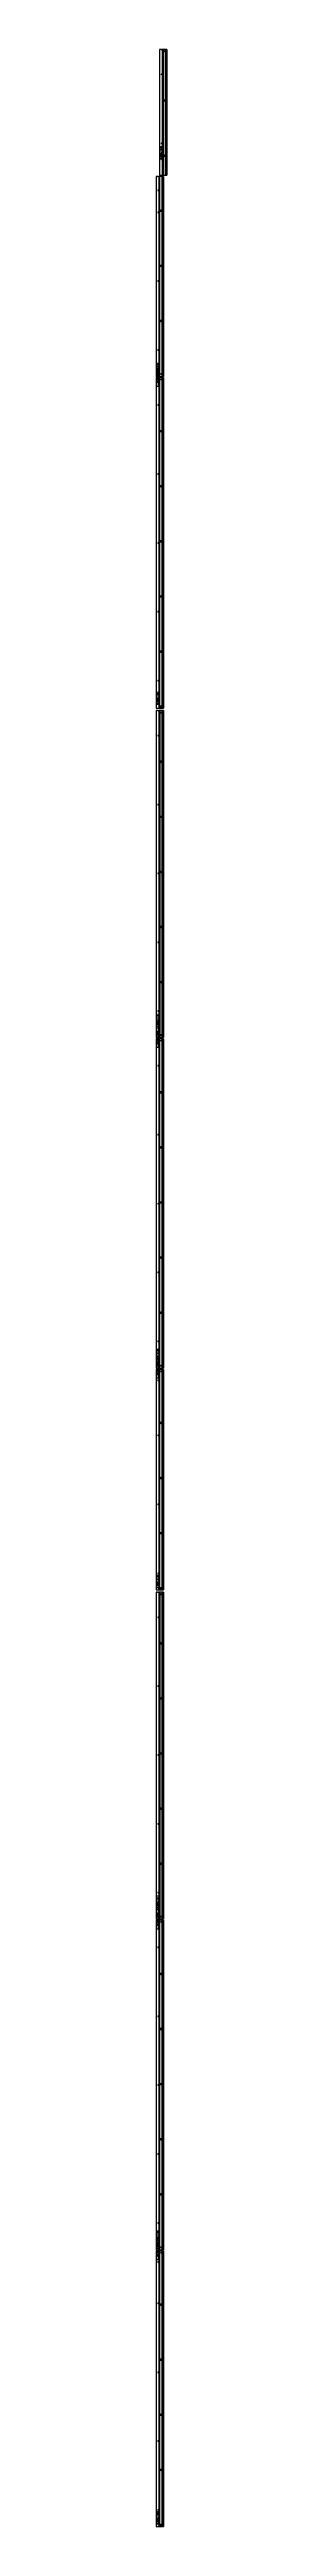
# Model space of a CAD drawing. Header units: inches. Extents: x 11737 to 18084, y -4365 to 1695.
# Drawn here: x 17368 to 17372, y -148 to 931 of the extents above; entities that cross this region are included whole.
import ezdxf

# ---------------------------------------------------------------- set-up
doc = ezdxf.new("R2010")
doc.units = ezdxf.units.IN
doc.header["$MEASUREMENT"] = 0
for name, pattern in [('NBK_Center', [0.541667, 0.333333, -0.0625, 0.083333, -0.0625]), ('NBK_Center2', [0.270833, 0.166667, -0.03125, 0.041667, -0.03125]), ('NBK_Hidden', [0.125, 0.083333, -0.041667]), ('NBK_Hidden2', [0.0625, 0.041667, -0.020833])]:
    doc.linetypes.add(name, pattern=pattern)
doc.layers.get('Defpoints').update_dxf_attribs({"color": 250, "lineweight": 0})
for name, color, linetype, lineweight in [('!Bracket', 11, 'Continuous', 25), ('!Clip - bent', 20, 'Continuous', 25), ('!Dimension', 50, 'Continuous', 5), ('!Extrusion', 140, 'Continuous', 25), ('!Linetype_Center', 220, 'NBK_Center', 9), ('!Linetype_Center2', 222, 'NBK_Center2', 9), ('!Misc2', 252, 'NBK_Hidden2', 5)]:
    doc.layers.add(name, color=color, linetype=linetype, lineweight=lineweight)
doc.styles.add('Romans', font='romans.shx', dxfattribs={"width": 0.8})

# ---------------------------------------------------------------- blocks, each defined once
blk = doc.blocks.new('TAP HOLE_5mm')
at = {"layer": '!Linetype_Center2'}
for points in [[(-0.2, 0), (0.2, 0)], [(0, 0.2), (0, -0.2)]]:
    blk.add_lwpolyline(points, dxfattribs=at)
blk.add_circle((0, 0), 0.101)
blk = doc.blocks.new('WEEP HOLE')
at = {"layer": '!Linetype_Center'}
for p, q in [((-0.2, 0.4), (0.2, 0.4)), ((0, 0.8), (0, -0.1))]:
    blk.add_line(p, q, dxfattribs=at)
at = {"color": 0}
blk.add_lwpolyline([(-0.1, 0.6), (-0.1, 0.1, 0.414214), (0, 0, 0.414214), (0.1, 0.1), (0.1, 0.6, 0.414214), (0, 0.7, 0.414214)], format="xyb", close=True, dxfattribs=at)
blk = doc.blocks.new('SECTION CLEAR HOLE 1')
at = {"layer": '!Linetype_Center2'}
blk.add_line((-0.3, 0, 0), (0.3, 0, 0), dxfattribs=at)
at = {"layer": '!Misc2'}
blk.add_lwpolyline([(-0.1, 0.1), (0, 0.1), (0, -0.1), (-0.1, -0.1)], close=True, dxfattribs=at)
blk = doc.blocks.new('SLOTTED SECTION1')
at = {"layer": '!Linetype_Center2'}
blk.add_lwpolyline([(-0.2, 0), (0.1, 0)], dxfattribs=at)
at = {"layer": '!Misc2'}
blk.add_lwpolyline([(-0.1, 0.5), (0, 0.5), (0, -0.5), (-0.1, -0.5)], close=True, dxfattribs=at)
blk = doc.blocks.new('SLOTTED HOLE 1')
at = {"layer": '!Linetype_Center'}
for p, q in [((0, 0.5), (0, -0.5)), ((-0.2, 0), (0.2, 0))]:
    blk.add_line(p, q, dxfattribs=at)
at = {"color": 0}
blk.add_lwpolyline([(-0.1, 0.3), (-0.1, -0.3, 0.414214), (0, -0.5, 0.414214), (0.1, -0.3), (0.1, 0.3, 0.414214), (0, 0.5, 0.414214)], format="xyb", close=True, dxfattribs=at)
blk = doc.blocks.new('SL.01-1101')
at = {"layer": '!Bracket'}
for points in [[(4.6, -1.3), (4.6, -0.1), (-3.7, -0.1), (-3.7, -1.3)], [(-3.7, -1.3), (-3.7, -1.2), (4.6, -1.2), (4.6, -1.3)]]:
    blk.add_lwpolyline(points, close=True, dxfattribs=at)
at = {"layer": '!Dimension', "xscale": -1, "rotation": 270}
for name, p in [('SECTION CLEAR HOLE 1', (-2.9, -1.2)), ('SECTION CLEAR HOLE 1', (-1.3, -1.2)), ('SLOTTED SECTION1', (2.2, -1.2)), ('SLOTTED SECTION1', (3.7, -1.2))]:
    blk.add_blockref(name, p, dxfattribs=at)
at = {"layer": '!Extrusion', "xscale": -1, "rotation": 270}
blk.add_blockref('TAP HOLE_5mm', (-2.1, -0.8), dxfattribs=at)
at = {"layer": '!Extrusion', "linetype": 'NBK_Hidden', "xscale": -1, "rotation": 270}
blk.add_blockref('SLOTTED HOLE 1', (2.8, -0.8), dxfattribs=at)
at = {"layer": 'Defpoints', "color": 30, "insert": (0.3, -0.6), "char_height": 0.75, "width": 1.65, "attachment_point": 5, "style": 'Romans'}
blk.add_mtext('AS.01-1101', dxfattribs=at)
blk = doc.blocks.new('JT.01R-1130-')
at = {"layer": '!Extrusion'}
blk.add_lwpolyline([(-3.2, 0), (0, 0), (0, 96), (-2.2, 96, -1), (-2.5, 96), (-3.2, 96)], format="xyb", close=True, dxfattribs=at)
at = {"layer": '!Extrusion', "linetype": 'NBK_Hidden'}
for points in [[(-1.9, 96), (-1.9, 0), (-1.9, 0), (-1.9, 96)], [(0, 96), (0, 0), (-0.1, 0), (-0.1, 96)]]:
    blk.add_lwpolyline(points, close=True, dxfattribs=at)
at = {"layer": '!Extrusion'}
for points in [[(-1.7, 96), (-1.7, 0), (-1.9, 0), (-1.9, 96)], [(0, 96), (0, 0), (-0.6, 0), (-0.6, 96)]]:
    blk.add_lwpolyline(points, close=True, dxfattribs=at)
at = {"layer": '!Extrusion', "xscale": -1}
for name, p in [('TAP HOLE_5mm', (-2.4, 91.2)), ('TAP HOLE_5mm', (-1.1, 95.2)), ('TAP HOLE_5mm', (-2.4, 67.2)), ('WEEP HOLE', (-1.1, 72.3)), ('WEEP HOLE', (-1.1, 48.3)), ('TAP HOLE_5mm', (-2.4, 37.2)), ('WEEP HOLE', (-1.1, 24.3)), ('TAP HOLE_5mm', (-2.4, 7.2)), ('WEEP HOLE', (-1.1, 0.3))]:
    blk.add_blockref(name, p, dxfattribs=at)
at = {"color": 144, "rotation": 90}
blk.add_blockref('SL.01-1101', (-3.2, 96), dxfattribs=at)
at = {"layer": 'Defpoints', "color": 5, "insert": (-2.5, 3.5), "char_height": 0.75, "width": 1.65, "attachment_point": 5, "rotation": 90, "style": 'Romans'}
blk.add_mtext('JT.01R-1130', dxfattribs=at)
blk = doc.blocks.new('JT.01R-1131-')
at = {"layer": '!Extrusion'}
blk.add_lwpolyline([(-3.2, 0), (0, 0), (0, 144), (-2.2, 144, -1), (-2.5, 144), (-3.2, 144)], format="xyb", close=True, dxfattribs=at)
for points in [[(-1.7, 144), (-1.7, 0), (-1.9, 0), (-1.9, 144)], [(0, 144), (0, 0), (-0.6, 0), (-0.6, 144)]]:
    blk.add_lwpolyline(points, close=True, dxfattribs=at)
at = {"layer": '!Extrusion', "linetype": 'NBK_Hidden'}
for points in [[(-1.9, 144), (-1.9, 0), (-1.9, 0), (-1.9, 144)], [(0, 144), (0, 0), (-0.1, 0), (-0.1, 144)]]:
    blk.add_lwpolyline(points, close=True, dxfattribs=at)
at = {"layer": '!Extrusion', "xscale": -1}
for name, p in [('TAP HOLE_5mm', (-1.1, 143.2)), ('TAP HOLE_5mm', (-2.4, 132)), ('WEEP HOLE', (-1.1, 120.3)), ('TAP HOLE_5mm', (-2.4, 102)), ('WEEP HOLE', (-1.1, 96.3)), ('TAP HOLE_5mm', (-2.4, 72)), ('WEEP HOLE', (-1.1, 72.3)), ('WEEP HOLE', (-1.1, 48.3)), ('TAP HOLE_5mm', (-2.4, 42)), ('WEEP HOLE', (-1.1, 24.3)), ('TAP HOLE_5mm', (-2.4, 12)), ('WEEP HOLE', (-1.1, 0.3))]:
    blk.add_blockref(name, p, dxfattribs=at)
at = {"color": 144, "rotation": 90}
blk.add_blockref('SL.01-1101', (-3.2, 144), dxfattribs=at)
at = {"layer": 'Defpoints', "color": 5, "insert": (-2.5, 4.3), "char_height": 0.75, "width": 1.65, "attachment_point": 5, "rotation": 90, "style": 'Romans'}
blk.add_mtext('JT.01R-1131', dxfattribs=at)
blk = doc.blocks.new('JT.01R-1135-')
at = {"layer": '!Extrusion'}
blk.add_lwpolyline([(-3.2, 0), (0, 0), (0, 54.7), (-2.2, 54.7, -1), (-2.5, 54.7), (-3.2, 54.7)], format="xyb", close=True, dxfattribs=at)
at = {"layer": '!Extrusion', "linetype": 'NBK_Hidden'}
for points in [[(-1.9, 54.7), (-1.9, 0), (-1.9, 0), (-1.9, 54.7)], [(0, 54.7), (0, 0), (-0.1, 0), (-0.1, 54.7)]]:
    blk.add_lwpolyline(points, close=True, dxfattribs=at)
at = {"layer": '!Extrusion'}
for points in [[(-1.7, 54.7), (-1.7, 0), (-1.9, 0), (-1.9, 54.7)], [(0, 54.7), (0, 0), (-0.6, 0), (-0.6, 54.7)]]:
    blk.add_lwpolyline(points, close=True, dxfattribs=at)
at = {"layer": '!Extrusion', "xscale": -1}
for name, p in [('TAP HOLE_5mm', (-1.1, 53.9)), ('TAP HOLE_5mm', (-2.4, 43.9)), ('WEEP HOLE', (-1.1, 32.2)), ('TAP HOLE_5mm', (-2.4, 13.9)), ('WEEP HOLE', (-1.1, 8.2))]:
    blk.add_blockref(name, p, dxfattribs=at)
at = {"layer": 'Defpoints', "color": 5, "insert": (-2.5, 9.6), "char_height": 0.75, "width": 1.65, "attachment_point": 5, "rotation": 90, "style": 'Romans'}
blk.add_mtext('JT.01R-1135', dxfattribs=at)
blk = doc.blocks.new('JT.01R-1111-')
at = {"layer": '!Extrusion'}
blk.add_lwpolyline([(3.2, 0), (3.2, 142.4), (1, 142.4, -1), (0.7, 142.4), (0, 142.4), (0, 0)], format="xyb", close=True, dxfattribs=at)
for points in [[(1.3, 0), (1.3, 142.4), (1.6, 142.4), (1.6, 0)], [(2.7, 0), (2.7, 142.4), (3.2, 142.4), (3.2, 0)]]:
    blk.add_lwpolyline(points, close=True, dxfattribs=at)
at = {"layer": '!Extrusion', "linetype": 'NBK_Hidden'}
for points in [[(1.3, 0), (1.3, 142.4), (1.4, 142.4), (1.4, 0)], [(3.2, 0), (3.2, 142.4), (3.2, 142.4), (3.2, 0)]]:
    blk.add_lwpolyline(points, close=True, dxfattribs=at)
at = {"layer": '!Extrusion', "xscale": -1}
for name, p in [('TAP HOLE_5mm', (2.1, 141.5)), ('TAP HOLE_5mm', (0.9, 131.5)), ('WEEP HOLE', (2.1, 119.8)), ('TAP HOLE_5mm', (0.9, 101.5)), ('WEEP HOLE', (2.1, 95.8)), ('TAP HOLE_5mm', (0.9, 71.5)), ('WEEP HOLE', (2.1, 71.8)), ('WEEP HOLE', (2.1, 47.8)), ('TAP HOLE_5mm', (0.9, 41.5)), ('WEEP HOLE', (2.1, 23.8)), ('TAP HOLE_5mm', (0.9, 11.5)), ('TAP HOLE_5mm', (2.1, 1.1))]:
    blk.add_blockref(name, p, dxfattribs=at)
at = {"layer": 'Defpoints', "color": 5, "insert": (0.7, 7.4), "char_height": 0.75, "width": 1.65, "attachment_point": 5, "rotation": 90, "style": 'Romans'}
blk.add_mtext('JT.01R-1111', dxfattribs=at)
blk = doc.blocks.new('JT.01R-1110-')
at = {"layer": '!Extrusion'}
blk.add_lwpolyline([(0, 0), (0, 143.5), (-2.2, 143.5, -1), (-2.5, 143.5), (-3.2, 143.5), (-3.2, 0)], format="xyb", close=True, dxfattribs=at)
for points in [[(-1.9, 0), (-1.9, 143.5), (-1.7, 143.5), (-1.7, 0)], [(-0.6, 0), (-0.6, 143.5), (0, 143.5), (0, 0)]]:
    blk.add_lwpolyline(points, close=True, dxfattribs=at)
at = {"layer": '!Extrusion', "linetype": 'NBK_Hidden'}
for points in [[(-1.9, 0), (-1.9, 143.5), (-1.9, 143.5), (-1.9, 0)], [(-0.1, 0), (-0.1, 143.5), (0, 143.5), (0, 0)]]:
    blk.add_lwpolyline(points, close=True, dxfattribs=at)
at = {"layer": '!Extrusion', "xscale": -1}
for name, p in [('TAP HOLE_5mm', (-1.1, 142.7)), ('TAP HOLE_5mm', (-2.4, 131.7)), ('WEEP HOLE', (-1.1, 119.8)), ('TAP HOLE_5mm', (-2.4, 101.7)), ('WEEP HOLE', (-1.1, 95.8)), ('TAP HOLE_5mm', (-2.4, 71.7)), ('WEEP HOLE', (-1.1, 71.8)), ('WEEP HOLE', (-1.1, 47.8)), ('TAP HOLE_5mm', (-2.4, 41.7)), ('WEEP HOLE', (-1.1, 23.8)), ('TAP HOLE_5mm', (-2.4, 11.7)), ('TAP HOLE_5mm', (-1.1, 1.1))]:
    blk.add_blockref(name, p, dxfattribs=at)
at = {"color": 144, "rotation": 90}
blk.add_blockref('SL.01-1101', (-3.2, 143.5), dxfattribs=at)
at = {"layer": 'Defpoints', "color": 5, "insert": (-2.5, 5.4), "char_height": 0.75, "width": 1.65, "attachment_point": 5, "rotation": 90, "style": 'Romans'}
blk.add_mtext('JT.01R-1110', dxfattribs=at)
blk = doc.blocks.new('JT.01R-1129-')
at = {"layer": '!Extrusion'}
blk.add_lwpolyline([(0, 0), (0, 120), (-2.2, 120, -1), (-2.5, 120), (-3.2, 120), (-3.2, 0)], format="xyb", close=True, dxfattribs=at)
for points in [[(-1.9, 0), (-1.9, 120), (-1.7, 120), (-1.7, 0)], [(-0.6, 0), (-0.6, 120), (0, 120), (0, 0)]]:
    blk.add_lwpolyline(points, close=True, dxfattribs=at)
at = {"layer": '!Extrusion', "linetype": 'NBK_Hidden'}
for points in [[(-1.9, 0), (-1.9, 120), (-1.9, 120), (-1.9, 0)], [(-0.1, 0), (-0.1, 120), (0, 120), (0, 0)]]:
    blk.add_lwpolyline(points, close=True, dxfattribs=at)
at = {"layer": '!Extrusion', "xscale": -1}
for name, p in [('TAP HOLE_5mm', (-1.1, 119.2)), ('TAP HOLE_5mm', (-2.4, 115.2)), ('TAP HOLE_5mm', (-2.4, 97.2)), ('WEEP HOLE', (-1.1, 96.3)), ('TAP HOLE_5mm', (-2.4, 67.2)), ('WEEP HOLE', (-1.1, 72.3)), ('WEEP HOLE', (-1.1, 48.3)), ('TAP HOLE_5mm', (-2.4, 37.2)), ('WEEP HOLE', (-1.1, 24.3)), ('TAP HOLE_5mm', (-2.4, 7.2)), ('WEEP HOLE', (-1.1, 0.3))]:
    blk.add_blockref(name, p, dxfattribs=at)
at = {"color": 144, "rotation": 90}
blk.add_blockref('SL.01-1101', (-3.2, 120), dxfattribs=at)
at = {"layer": 'Defpoints', "color": 5, "insert": (-2.5, 3.6), "char_height": 0.75, "width": 1.65, "attachment_point": 5, "rotation": 90, "style": 'Romans'}
blk.add_mtext('JT.01R-1129', dxfattribs=at)
blk = doc.blocks.new('JT.01R-1134-')
at = {"layer": '!Extrusion'}
blk.add_lwpolyline([(-3.2, 0), (0, 0), (0, 87.1), (-2.2, 87.1, -1), (-2.5, 87.1), (-3.2, 87.1)], format="xyb", close=True, dxfattribs=at)
at = {"layer": '!Extrusion', "linetype": 'NBK_Hidden'}
for points in [[(-1.9, 87.1), (-1.9, 0), (-1.9, 0), (-1.9, 87.1)], [(0, 87.1), (0, 0), (-0.1, 0), (-0.1, 87.1)]]:
    blk.add_lwpolyline(points, close=True, dxfattribs=at)
at = {"layer": '!Extrusion'}
for points in [[(-1.7, 87.1), (-1.7, 0), (-1.9, 0), (-1.9, 87.1)], [(0, 87.1), (0, 0), (-0.6, 0), (-0.6, 87.1)]]:
    blk.add_lwpolyline(points, close=True, dxfattribs=at)
at = {"layer": '!Extrusion', "xscale": -1}
for name, p in [('TAP HOLE_5mm', (-2.4, 81.1)), ('TAP HOLE_5mm', (-2.4, 71.5)), ('WEEP HOLE', (-1.1, 71.8)), ('WEEP HOLE', (-1.1, 47.8)), ('TAP HOLE_5mm', (-2.4, 41.5)), ('WEEP HOLE', (-1.1, 23.8)), ('TAP HOLE_5mm', (-2.4, 11.5)), ('TAP HOLE_5mm', (-1.1, 1.1))]:
    blk.add_blockref(name, p, dxfattribs=at)
at = {"layer": 'Defpoints', "color": 5, "insert": (-2.5, 3), "char_height": 0.75, "width": 1.65, "attachment_point": 5, "rotation": 90, "style": 'Romans'}
blk.add_mtext('JT.01R-1134', dxfattribs=at)

msp = doc.modelspace()

# ---------------------------------------------------------------- block references
at = {"layer": '!Clip - bent', "color": 2}
for name, p in [('JT.01R-1135-', (17372.4427, 875.89749)), ('JT.01R-1131-', (17370.95486, 643.77215)), ('JT.01R-1130-', (17370.95486, 259.77215))]:
    msp.add_blockref(name, p, dxfattribs=at)
at = {"layer": '!Clip - bent', "color": 3}
for p in [(17370.95486, 356.29233), (17370.95486, -27.70767)]:
    msp.add_blockref('JT.01R-1110-', p, dxfattribs=at)
at = {"layer": '!Dimension'}
for p in [(17367.70683, 500.29233), (17367.70683, 116.29233)]:
    msp.add_blockref('JT.01R-1111-', p, dxfattribs=at)
at = {"color": 2}
msp.add_blockref('JT.01R-1134-', (17370.95486, 788.29233), dxfattribs=at)
at = {"color": 3}
msp.add_blockref('JT.01R-1129-', (17370.95486, -148.22785), dxfattribs=at)

doc.saveas('drawing.dxf')
